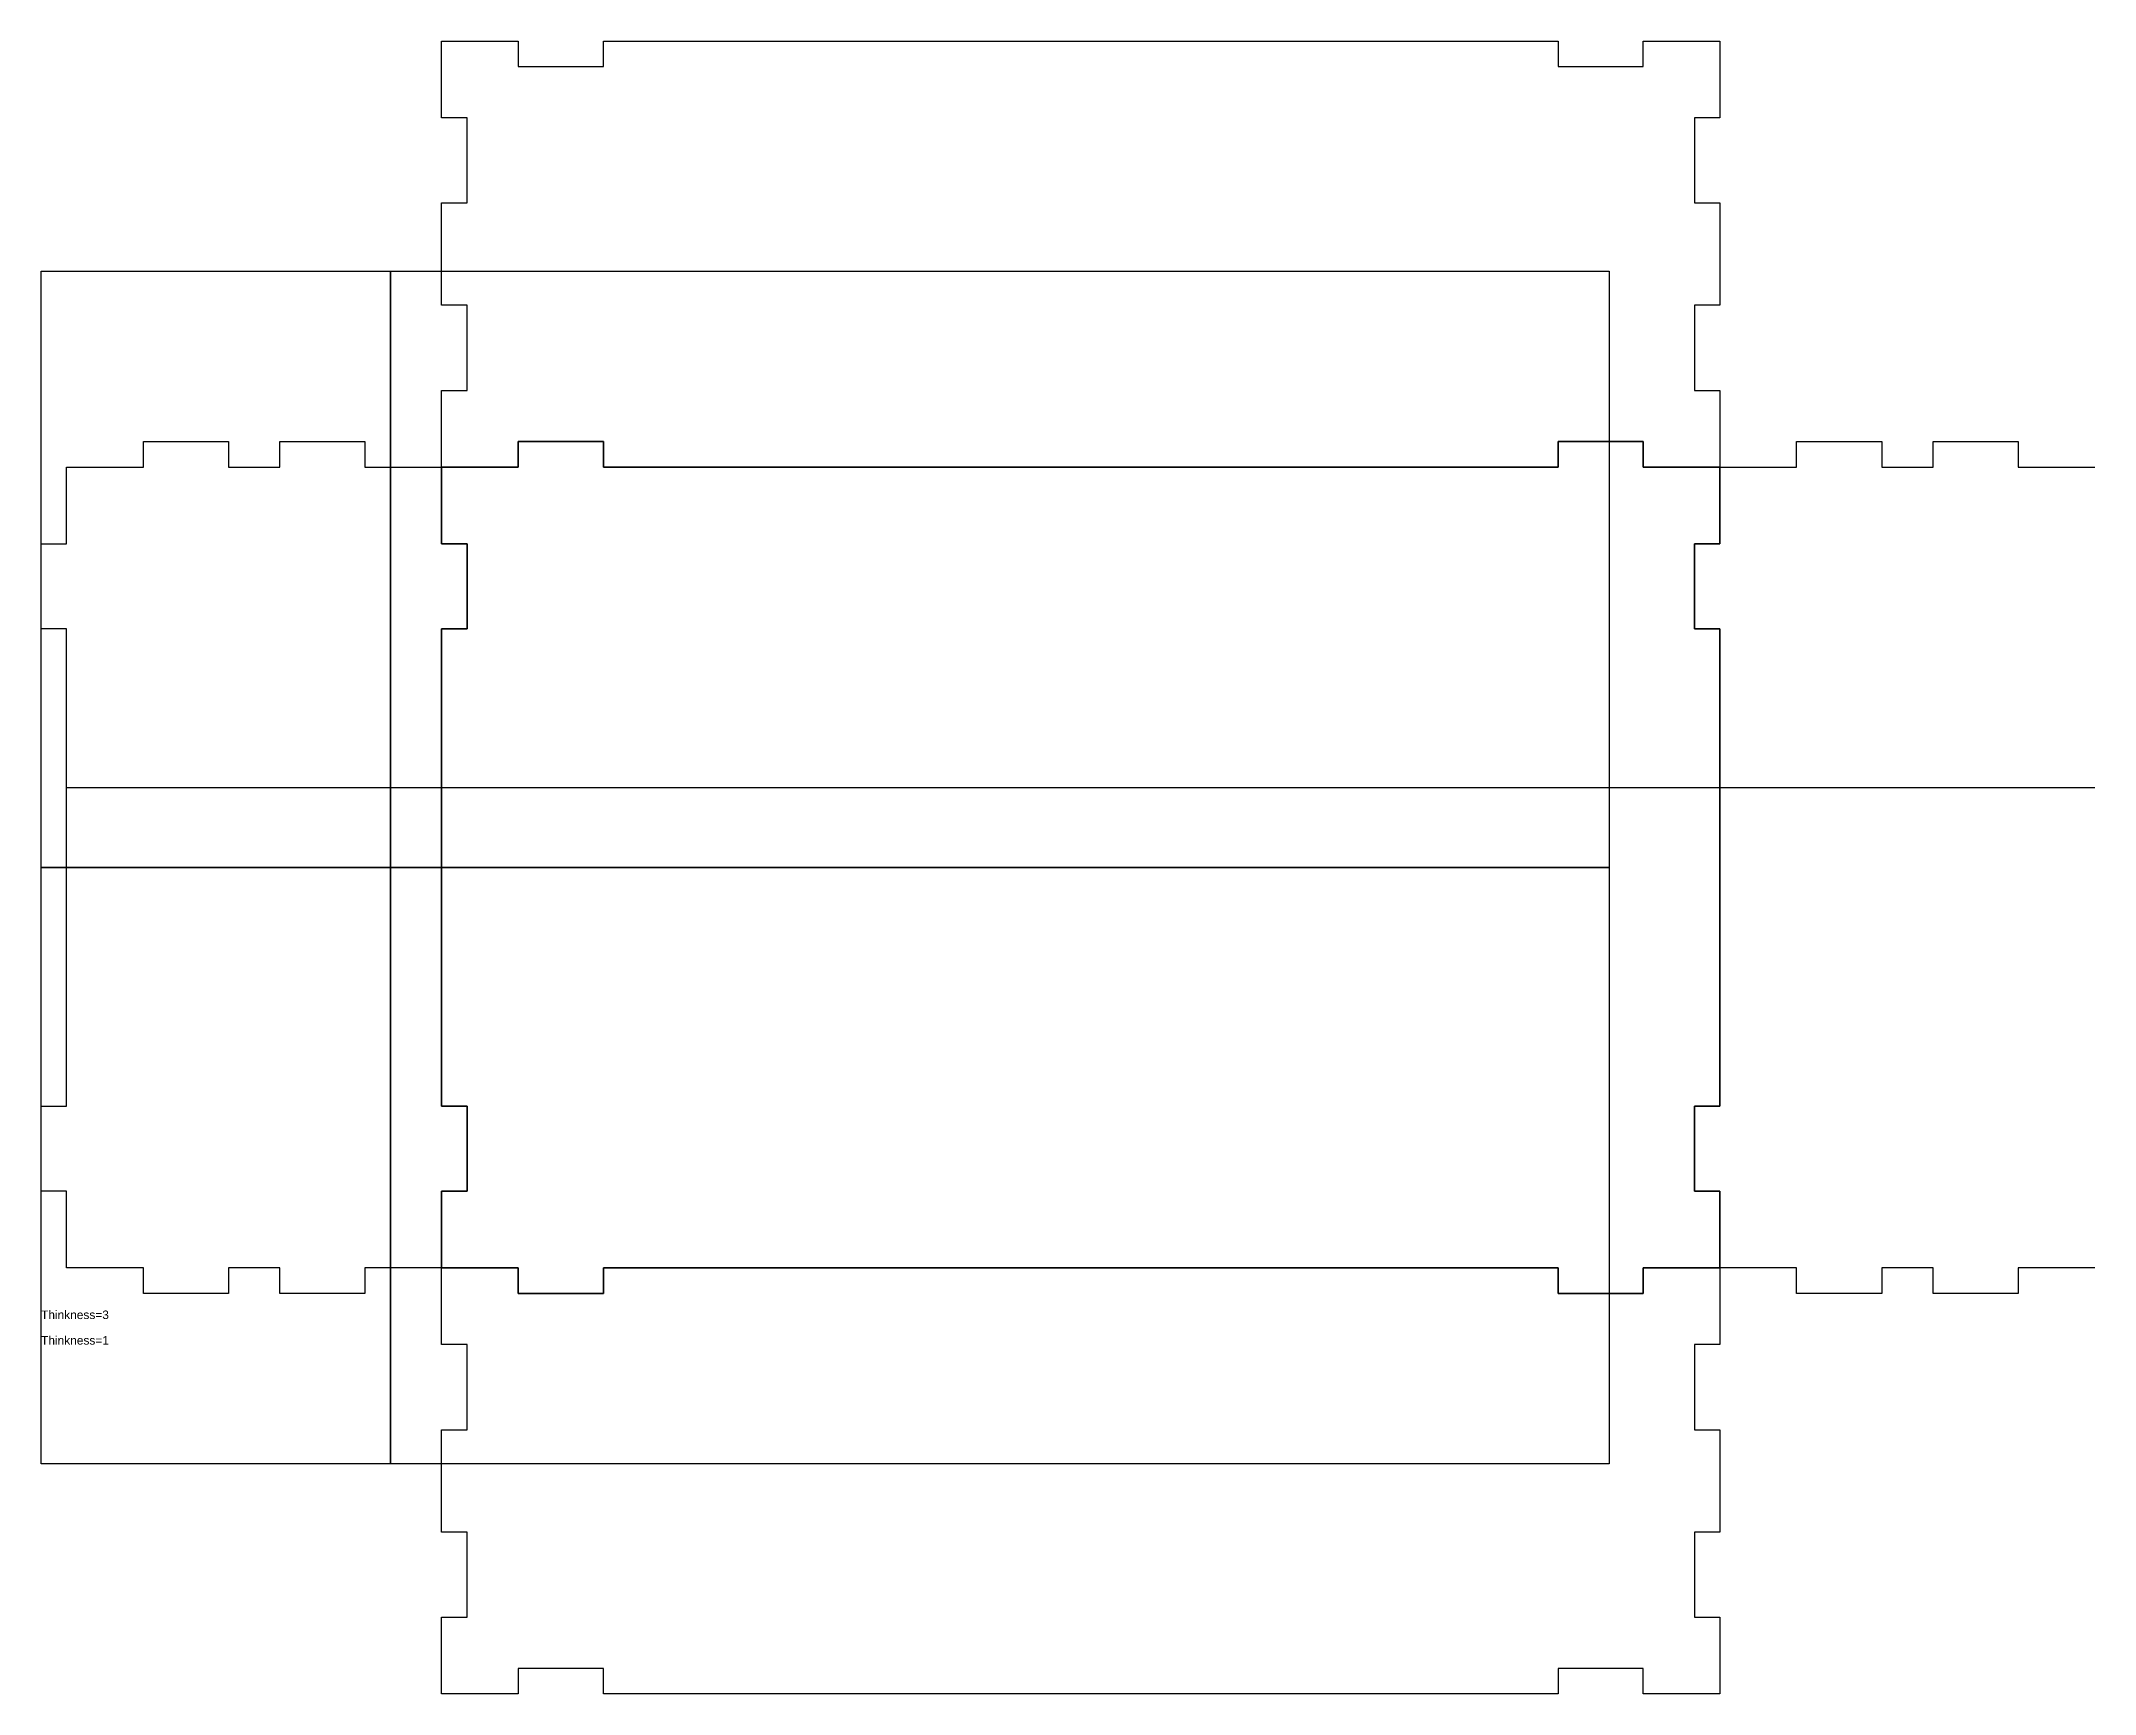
# Model space of a CAD drawing. Extents: x 0 to 391, y -47 to 147.
# Drawn here: x 0 to 241, y -47 to 147 of the extents above; entities that cross this region are included whole.
import ezdxf

# ---------------------------------------------------------------- set-up
doc = ezdxf.new("R2010")
doc.units = 0
doc.layers.add('INSERT', color=3, linetype='CONTINUOUS')
doc.styles.get("Standard").update_dxf_attribs({"font": 'arial.ttf'})

msp = doc.modelspace()

# ---------------------------------------------------------------- texts
at = {"layer": 'INSERT'}
msp.add_text('Thinkness=3', height=1).set_placement((0, -3))
msp.add_text('Thinkness=1', height=1, dxfattribs=at).set_placement((0, -6))

# ---------------------------------------------------------------- linework, layer by layer
at = {"color": 7}
for p, q in [((47, 138), (47, 147)), ((47, 147), (56, 147)), ((56, 147), (56, 144)), ((66, 144), (66, 147)), ((66, 147), (178, 147)), ((178, 147), (178, 144)), ((188, 144), (188, 147)), ((188, 147), (197, 147)), ((197, 147), (197, 138)), ((56, 144), (66, 144)), ((178, 144), (188, 144)), ((50, 138), (47, 138)), ((50, 128), (50, 138)), ((197, 138), (194, 138)), ((194, 138), (194, 128)), ((47, 116), (47, 128)), ((47, 128), (50, 128)), ((194, 128), (197, 128)), ((197, 128), (197, 116)), ((50, 116), (47, 116)), ((50, 106), (50, 116)), ((197, 116), (194, 116)), ((194, 116), (194, 106)), ((47, 97), (47, 106)), ((47, 106), (50, 106)), ((194, 106), (197, 106)), ((197, 106), (197, 97)), ((12, 97), (12, 100)), ((12, 100), (22, 100)), ((22, 100), (22, 97)), ((28, 97), (28, 100)), ((28, 100), (38, 100)), ((38, 100), (38, 97)), ((56, 97), (56, 100)), ((56, 100), (66, 100)), ((66, 100), (56, 100)), ((56, 100), (56, 97)), ((66, 100), (66, 97)), ((66, 97), (66, 100)), ((178, 97), (178, 100)), ((178, 100), (188, 100)), ((188, 100), (178, 100)), ((178, 100), (178, 97)), ((188, 100), (188, 97)), ((188, 97), (188, 100)), ((206, 97), (206, 100)), ((206, 100), (216, 100)), ((216, 100), (216, 97)), ((222, 97), (222, 100)), ((222, 100), (232, 100)), ((232, 100), (232, 97)), ((3, 88), (3, 97)), ((3, 97), (12, 97)), ((22, 97), (28, 97)), ((38, 97), (47, 97)), ((47, 97), (47, 88)), ((47, 88), (47, 97)), ((47, 97), (56, 97)), ((56, 97), (47, 97)), ((66, 97), (178, 97)), ((178, 97), (66, 97)), ((188, 97), (197, 97)), ((197, 97), (188, 97)), ((197, 97), (197, 88)), ((197, 88), (197, 97)), ((197, 97), (206, 97)), ((216, 97), (222, 97)), ((232, 97), (241, 97)), ((0, 78), (0, 88)), ((0, 88), (3, 88)), ((47, 88), (50, 88)), ((50, 88), (47, 88)), ((50, 88), (50, 78)), ((50, 78), (50, 88)), ((197, 88), (194, 88)), ((194, 88), (194, 78)), ((194, 78), (194, 88)), ((194, 88), (197, 88)), ((3, 78), (0, 78)), ((3, 22), (3, 78)), ((50, 78), (47, 78)), ((47, 78), (47, 22)), ((47, 22), (47, 78)), ((47, 78), (50, 78)), ((194, 78), (197, 78)), ((197, 78), (194, 78)), ((197, 78), (197, 22)), ((197, 22), (197, 78)), ((3, 59.4), (47, 59.4)), ((47, 59.4), (197, 59.4)), ((197, 59.4), (241, 59.4)), ((0, 12), (0, 22)), ((0, 22), (3, 22)), ((47, 22), (50, 22)), ((50, 22), (47, 22)), ((50, 22), (50, 12)), ((50, 12), (50, 22)), ((197, 22), (194, 22)), ((194, 22), (194, 12)), ((194, 12), (194, 22)), ((194, 22), (197, 22)), ((3, 12), (0, 12)), ((3, 3), (3, 12)), ((50, 12), (47, 12)), ((47, 12), (47, 3)), ((47, 3), (47, 12)), ((47, 12), (50, 12)), ((194, 12), (197, 12)), ((197, 12), (194, 12)), ((197, 12), (197, 3)), ((197, 3), (197, 12)), ((12, 3), (3, 3)), ((12, 0), (12, 3)), ((28, 3), (22, 3)), ((22, 3), (22, 0)), ((28, 0), (28, 3)), ((47, 3), (38, 3)), ((38, 3), (38, 0)), ((56, 3), (47, 3)), ((47, -6), (47, 3)), ((47, 3), (56, 3)), ((56, 0), (56, 3)), ((56, 3), (56, 0)), ((178, 3), (66, 3)), ((66, 3), (66, 0)), ((66, 0), (66, 3)), ((66, 3), (178, 3)), ((178, 0), (178, 3)), ((178, 3), (178, 0)), ((197, 3), (188, 3)), ((188, 3), (188, 0)), ((188, 0), (188, 3)), ((188, 3), (197, 3)), ((206, 3), (197, 3)), ((197, 3), (197, -6)), ((206, 0), (206, 3)), ((222, 3), (216, 3)), ((216, 3), (216, 0)), ((222, 0), (222, 3)), ((241, 3), (232, 3)), ((232, 3), (232, 0)), ((22, 0), (12, 0)), ((38, 0), (28, 0)), ((66, 0), (56, 0)), ((56, 0), (66, 0)), ((188, 0), (178, 0)), ((178, 0), (188, 0)), ((216, 0), (206, 0)), ((232, 0), (222, 0)), ((50, -6), (47, -6)), ((50, -16), (50, -6)), ((197, -6), (194, -6)), ((194, -6), (194, -16)), ((47, -28), (47, -16)), ((47, -16), (50, -16)), ((194, -16), (197, -16)), ((197, -16), (197, -28)), ((50, -28), (47, -28)), ((50, -38), (50, -28)), ((197, -28), (194, -28)), ((194, -28), (194, -38)), ((47, -47), (47, -38)), ((47, -38), (50, -38)), ((194, -38), (197, -38)), ((197, -38), (197, -47)), ((66, -44), (56, -44)), ((56, -44), (56, -47)), ((66, -47), (66, -44)), ((188, -44), (178, -44)), ((178, -44), (178, -47)), ((188, -47), (188, -44)), ((56, -47), (47, -47)), ((178, -47), (66, -47)), ((197, -47), (188, -47))]:
    msp.add_line(p, q, dxfattribs=at)
at = {"layer": 'INSERT'}
for p, q in [((0, 50), (0, 120)), ((0, 120), (41, 120)), ((41, 120), (41, 50)), ((41, 50), (41, 120)), ((41, 120), (184, 120)), ((184, 120), (184, 50)), ((41, 50), (0, 50)), ((0, -20), (0, 50)), ((0, 50), (41, 50)), ((184, 50), (41, 50)), ((41, 50), (41, -20)), ((41, -20), (41, 50)), ((41, 50), (184, 50)), ((184, 50), (184, -20)), ((41, -20), (0, -20)), ((184, -20), (41, -20))]:
    msp.add_line(p, q, dxfattribs=at)

msp.set_redraw_order([(e.dxf.handle, doc.entitydb.next_handle()) for e in msp.query("TEXT MTEXT ATTDEF DIMENSION ARC_DIMENSION")])  # texts and dimensions are drawn at this point

doc.saveas('drawing.dxf')
